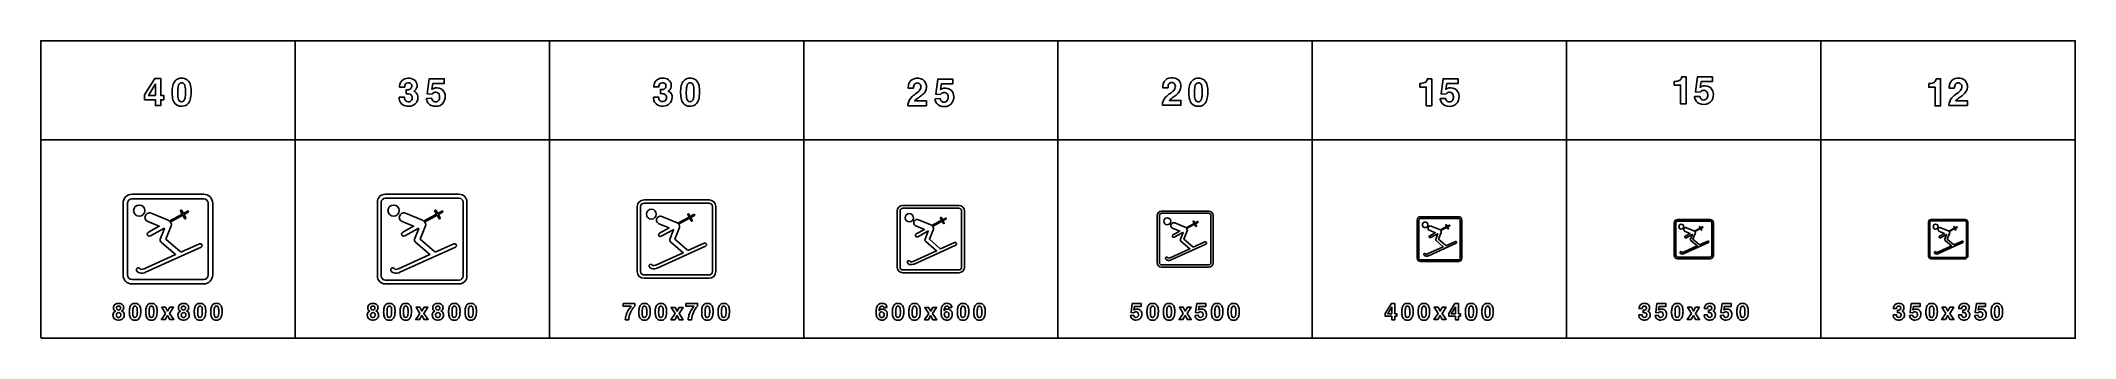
# Model space of a CAD drawing. Extents: x 0 to 18160, y 0 to 2655.
import ezdxf

# ---------------------------------------------------------------- set-up
doc = ezdxf.new("R2010")
doc.units = 0
doc.header["$MEASUREMENT"] = 0

msp = doc.modelspace()

# ---------------------------------------------------------------- linework, layer by layer
for points in [[(0, 1770), (2270, 1770), (2270, 2655), (0, 2655)], [(2270, 1770), (4540, 1770), (4540, 2655), (2270, 2655)], [(4540, 1770), (6810, 1770), (6810, 2655), (4540, 2655)], [(6810, 1770), (9080, 1770), (9080, 2655), (6810, 2655)], [(9080, 1770), (11350, 1770), (11350, 2655), (9080, 2655)], [(11350, 1770), (13620, 1770), (13620, 2655), (11350, 2655)], [(13620, 1770), (15890, 1770), (15890, 2655), (13620, 2655)], [(15890, 1770), (18160, 1770), (18160, 2655), (15890, 2655)], [(927.496, 2171.35), (1017.9, 2317.79), (1070.98, 2317.79), (1070.98, 2166.57), (1097.95, 2166.57), (1097.95, 2128.53), (1070.98, 2128.53), (1070.98, 2076.28), (1023.46, 2076.28), (1023.46, 2128.53), (927.496, 2128.53)], [(1023.46, 2269.13), (963.474, 2166.57), (1023.46, 2166.57)], [(2270, 0), (4540, 0), (4540, 1770), (2270, 1770)], [(4540, 0), (6810, 0), (6810, 1770), (4540, 1770)], [(6810, 0), (9080, 0), (9080, 1770), (6810, 1770)], [(9080, 0), (11350, 0), (11350, 1770), (9080, 1770)], [(11350, 0), (13620, 0), (13620, 1770), (11350, 1770)], [(13620, 0), (15890, 0), (15890, 1770), (13620, 1770)], [(15890, 0), (18160, 0), (18160, 1770), (15890, 1770)], [(1115.2, 221.769), (1080.08, 276.319), (1114.84, 276.319), (1133.11, 242.267), (1151.83, 276.319), (1185.98, 276.319), (1150.44, 222.29), (1186.95, 166.272), (1152.4, 166.272), (1132.54, 202.362), (1112.14, 166.272), (1077.99, 166.272)], [(3385.19, 221.769), (3350.07, 276.319), (3384.84, 276.319), (3403.11, 242.267), (3421.83, 276.319), (3455.97, 276.319), (3420.43, 222.29), (3456.95, 166.271), (3422.4, 166.271), (3402.54, 202.361), (3382.14, 166.271), (3347.99, 166.271)], [(5662.41, 221.387), (5627.29, 275.936), (5662.06, 275.936), (5680.33, 241.884), (5699.05, 275.936), (5733.19, 275.936), (5697.65, 221.908), (5734.17, 165.889), (5699.62, 165.889), (5679.76, 201.979), (5659.35, 165.889), (5625.21, 165.889)], [(7925.79, 221.523), (7890.67, 276.072), (7925.43, 276.072), (7943.7, 242.02), (7962.42, 276.072), (7996.57, 276.072), (7961.03, 222.044), (7997.54, 166.025), (7962.99, 166.025), (7943.13, 202.115), (7922.73, 166.025), (7888.58, 166.025)], [(10198.2, 221.797), (10163.1, 276.346), (10197.9, 276.346), (10216.2, 242.294), (10234.9, 276.346), (10269, 276.346), (10233.5, 222.318), (10270, 166.299), (10235.4, 166.299), (10215.6, 202.389), (10195.2, 166.299), (10161, 166.299)], [(12001, 222.096), (12055.2, 309.963), (12087.1, 309.963), (12087.1, 219.228), (12103.3, 219.228), (12103.3, 196.409), (12087.1, 196.409), (12087.1, 165.058), (12058.6, 165.058), (12058.6, 196.409), (12001, 196.409)], [(12058.6, 280.769), (12022.6, 219.228), (12058.6, 219.228)], [(12472.5, 221.797), (12437.4, 276.346), (12472.2, 276.346), (12490.5, 242.294), (12509.2, 276.346), (12543.3, 276.346), (12507.8, 222.318), (12544.3, 166.299), (12509.7, 166.299), (12489.9, 202.389), (12469.5, 166.299), (12435.3, 166.299)], [(12569, 222.114), (12623.3, 309.981), (12655.1, 309.981), (12655.1, 219.246), (12671.3, 219.246), (12671.3, 196.427), (12655.1, 196.427), (12655.1, 165.076), (12626.6, 165.076), (12626.6, 196.427), (12569, 196.427)], [(12626.6, 280.787), (12590.6, 219.246), (12626.6, 219.246)], [(14734.2, 221.783), (14699.1, 276.332), (14733.9, 276.332), (14752.1, 242.28), (14770.8, 276.333), (14805, 276.333), (14769.4, 222.304), (14806, 166.285), (14771.4, 166.285), (14751.6, 202.375), (14731.2, 166.285), (14697, 166.285)], [(17004.2, 221.783), (16969.1, 276.332), (17003.9, 276.332), (17022.1, 242.28), (17040.8, 276.333), (17075, 276.333), (17039.4, 222.304), (17076, 166.285), (17041.4, 166.285), (17021.6, 202.375), (17001.2, 166.285), (16967, 166.285)]]:
    msp.add_lwpolyline(points, close=True)
for points in [[(1173.29, 2191.65, -0.0563084), (1179.33, 2254.48, -0.130301), (1201.53, 2298.28, -0.174843), (1243.35, 2319.69, -0.147552), (1296.47, 2313.05, -0.192146), (1333.28, 2269.88, -0.0833996), (1342.52, 2212.85, -0.0545507), (1337.51, 2142.08, -0.116773), (1318.43, 2098, -0.221099), (1263.57, 2070.32, -0.162564), (1212.11, 2082.84, -0.174743), (1180.84, 2128.26, -0.0640867), (1173.37, 2186.95)], [(1224.67, 2161.12, 0.0124589), (1225.19, 2154.8, 0.0668192), (1230.8, 2129.4, 0.615362), (1281.7, 2123.79, 0.0726881), (1287.15, 2136.83, 0.0588562), (1291.85, 2174.11, 0.0389037), (1290.23, 2241.09, 0.084671), (1283.64, 2264.43, 0.156013), (1272.18, 2276.6, 0.143208), (1256.47, 2279.56, 0.172584), (1240.71, 2273.36, 0.132565), (1230.76, 2257.8, 0.0498315), (1226.21, 2236.08, 0.0368731)], [(3199.84, 2150.87), (3246.2, 2150.87, 0.0411845), (3248.26, 2135.66, 0.335066), (3278.75, 2110.39, 0.276505), (3310.74, 2124.92, 0.158203), (3316.31, 2145.65, 0.0878221), (3313.34, 2161.57, 0.217575), (3294.82, 2178.43, 0.0882727), (3273.57, 2181.56), (3262.75, 2181.56), (3262.75, 2216.82, 0.0282129), (3282.34, 2217.42, 0.50028), (3309.32, 2262.91, 0.235001), (3290.79, 2277.96, 0.165496), (3265.12, 2275.67, 0.220849), (3250.9, 2259.12, 0.055705), (3248.02, 2240.92), (3203.2, 2240.92, -0.0488003), (3204.97, 2263.51, -0.30773), (3262.59, 2318.01, -0.146685), (3322.07, 2312.08, -0.469869), (3348.61, 2219.31, -0.0891152), (3336.57, 2207.54), (3332.3, 2204.54, -0.0245333), (3343.48, 2198.14, -0.202429), (3365.75, 2161.45, -0.422325), (3303.08, 2072, -0.154301), (3238.98, 2079.19, -0.287878), (3199.96, 2139.89, -0.0143877)], [(3442.43, 2139.57), (3489.39, 2141.35, 0.0452719), (3495.79, 2125.12, 0.0567733), (3500.53, 2118.25, 0.070207), (3504.95, 2114.77, 0.264984), (3540.97, 2112.87, 0.20748), (3558.38, 2135.98, 0.147389), (3557.24, 2174.01, 0.308532), (3527.86, 2195.42, 0.215743), (3498.08, 2185.19, 0.028781), (3492.71, 2178.95), (3450.09, 2180.96), (3467.91, 2315.64), (3601.95, 2315.64), (3601.95, 2273.77), (3501.51, 2273.77), (3492.55, 2221.76, -0.0211252), (3505.46, 2229.3, -0.121371), (3538.8, 2235.15, -0.244671), (3598.59, 2203.2, -0.173069), (3610.16, 2144.07, -0.256779), (3564.98, 2078.08, -0.199585), (3485.44, 2077.01, -0.245625), (3445.16, 2125.91, -0.0170062)], [(5469.08, 2152.29), (5515.45, 2152.29, 0.0411845), (5517.5, 2137.08, 0.335066), (5547.99, 2111.8, 0.276505), (5579.98, 2126.34, 0.158203), (5585.55, 2147.07, 0.0878221), (5582.59, 2162.99, 0.217575), (5564.07, 2179.85, 0.0882727), (5542.82, 2182.97), (5532, 2182.97), (5532, 2218.24, 0.0282129), (5551.59, 2218.83, 0.50028), (5578.56, 2264.33, 0.235001), (5560.04, 2279.38, 0.165496), (5534.37, 2277.09, 0.220849), (5520.15, 2260.54, 0.055705), (5517.27, 2242.33), (5472.44, 2242.33, -0.0488003), (5474.22, 2264.92, -0.30773), (5531.84, 2319.43, -0.146685), (5591.32, 2313.5, -0.469869), (5617.86, 2220.73, -0.0891152), (5605.81, 2208.96), (5601.55, 2205.96, -0.0245333), (5612.72, 2199.56, -0.202429), (5635, 2162.87, -0.422325), (5572.32, 2073.41, -0.154301), (5508.22, 2080.6, -0.287878), (5469.2, 2141.31, -0.0143877)], [(5711.68, 2191.65, -0.0563084), (5717.72, 2254.48, -0.130301), (5739.91, 2298.28, -0.174843), (5781.74, 2319.69, -0.147552), (5834.86, 2313.05, -0.192146), (5871.67, 2269.88, -0.0833996), (5880.91, 2212.85, -0.0545507), (5875.89, 2142.08, -0.116773), (5856.82, 2098, -0.221099), (5801.96, 2070.32, -0.162564), (5750.5, 2082.84, -0.174743), (5719.22, 2128.26, -0.0640867), (5711.76, 2186.95)], [(5763.06, 2161.12, 0.0124589), (5763.57, 2154.8, 0.0668192), (5769.18, 2129.4, 0.615362), (5820.09, 2123.79, 0.0726881), (5825.54, 2136.83, 0.0588562), (5830.24, 2174.11, 0.0389037), (5828.62, 2241.09, 0.084671), (5822.02, 2264.43, 0.156013), (5810.57, 2276.6, 0.143208), (5794.85, 2279.56, 0.172584), (5779.09, 2273.36, 0.132565), (5769.14, 2257.8, 0.0498315), (5764.6, 2236.08, 0.0368731)], [(7741.06, 2074.79, -0.0640343), (7742.32, 2095.72, -0.161687), (7778.14, 2156.27, -0.0283718), (7819.97, 2188.65, 0.0545111), (7840.86, 2206.58, 0.192461), (7855.83, 2246.12, 0.234238), (7842.24, 2272.5, 0.196223), (7816.93, 2277.28, 0.252425), (7795.01, 2260.1, 0.0856617), (7790.86, 2243.08, 0.0202329), (7790.15, 2231.39), (7743.51, 2231.39, -0.0983795), (7749.55, 2272.7, -0.245047), (7795.72, 2315.83, -0.207102), (7872.69, 2307.49, -0.233443), (7905.15, 2255.16, -0.20961), (7886.99, 2190.98, -0.0785124), (7853.06, 2159.51, 0.0107372), (7817.24, 2133.72, 0.0665092), (7801.37, 2117.68), (7905.86, 2117.68), (7905.86, 2074.79)], [(7981.21, 2136.73), (8028.17, 2138.5, 0.0452719), (8034.56, 2122.27, 0.0567733), (8039.3, 2115.4, 0.070207), (8043.73, 2111.92, 0.264984), (8079.74, 2110.03, 0.20748), (8097.16, 2133.13, 0.147389), (8096.02, 2171.17, 0.308532), (8066.63, 2192.57, 0.215743), (8036.85, 2182.34, 0.028781), (8031.48, 2176.1), (7988.87, 2178.12), (8006.68, 2312.79), (8140.72, 2312.79), (8140.72, 2270.93), (8040.29, 2270.93), (8031.33, 2218.92, -0.0211252), (8044.24, 2226.46, -0.121371), (8077.57, 2232.3, -0.244671), (8137.37, 2200.35, -0.173069), (8148.94, 2141.23, -0.256779), (8103.76, 2075.23, -0.199585), (8024.22, 2074.17, -0.245625), (7983.93, 2123.06, -0.0170062)], [(10012.9, 2078.85, -0.0640343), (10014.2, 2099.78, -0.161687), (10050, 2160.33, -0.0283718), (10091.8, 2192.71, 0.0545111), (10112.7, 2210.64, 0.192461), (10127.7, 2250.18, 0.234238), (10114.1, 2276.56, 0.196223), (10088.8, 2281.34, 0.252425), (10066.8, 2264.16, 0.0856617), (10062.7, 2247.14, 0.0202329), (10062, 2235.45), (10015.3, 2235.45, -0.0983795), (10021.4, 2276.76, -0.245047), (10067.6, 2319.89, -0.207102), (10144.5, 2311.55, -0.233443), (10177, 2259.22, -0.20961), (10158.8, 2195.04, -0.0785124), (10124.9, 2163.57, 0.0107372), (10089.1, 2137.78, 0.0665092), (10073.2, 2121.74), (10177.7, 2121.74), (10177.7, 2078.85)], [(10247.9, 2191.49, -0.0563084), (10253.9, 2254.33, -0.130301), (10276.1, 2298.12, -0.174843), (10317.9, 2319.53, -0.147552), (10371, 2312.9, -0.192146), (10407.8, 2269.73, -0.0833996), (10417.1, 2212.7, -0.0545507), (10412.1, 2141.92, -0.116773), (10393, 2097.85, -0.221099), (10338.1, 2070.16, -0.162564), (10286.7, 2082.68, -0.174743), (10255.4, 2128.1, -0.0640867), (10247.9, 2186.79)], [(10299.2, 2160.96, 0.0124589), (10299.8, 2154.64, 0.0668192), (10305.4, 2129.25, 0.615362), (10356.3, 2123.64, 0.0726881), (10361.7, 2136.67, 0.0588562), (10366.4, 2173.95, 0.0389037), (10364.8, 2240.94, 0.084671), (10358.2, 2264.28, 0.156013), (10346.8, 2276.44, 0.143208), (10331, 2279.4, 0.172584), (10315.3, 2273.2, 0.132565), (10305.3, 2257.64, 0.0498315), (10300.8, 2235.92, 0.0368731)], [(12310.9, 2274.45), (12324.1, 2274.45, 0.0261527), (12330.1, 2275.12, 0.0824327), (12354.9, 2282.34, 0.211118), (12374.9, 2306.08, 0.0230957), (12377.6, 2315.99), (12415.7, 2315.99), (12415.7, 2074.01), (12367.1, 2074.01), (12367.1, 2241.03), (12310.9, 2241.03)], [(12491, 2139), (12538, 2140.78, 0.0452719), (12544.4, 2124.55, 0.0567733), (12549.1, 2117.67, 0.070207), (12553.5, 2114.2, 0.264984), (12589.6, 2112.3, 0.20748), (12607, 2135.41, 0.147389), (12605.8, 2173.44, 0.308532), (12576.4, 2194.85, 0.215743), (12546.7, 2184.62, 0.028781), (12541.3, 2178.38), (12498.7, 2180.39), (12516.5, 2315.07), (12650.5, 2315.07), (12650.5, 2273.2), (12550.1, 2273.2), (12541.1, 2221.19, -0.0211252), (12554.1, 2228.73, -0.121371), (12587.4, 2234.58, -0.244671), (12647.2, 2202.63, -0.173069), (12658.8, 2143.5, -0.256779), (12613.6, 2077.51, -0.199585), (12534, 2076.44, -0.245625), (12493.7, 2125.34, -0.0170062)], [(14580.9, 2291.94), (14594, 2291.94, 0.0261527), (14600.1, 2292.61, 0.0824327), (14624.9, 2299.84, 0.211118), (14644.9, 2323.58, 0.0230957), (14647.6, 2333.49), (14685.7, 2333.49), (14685.7, 2091.51), (14637.1, 2091.51), (14637.1, 2258.53), (14580.9, 2258.53)], [(14761, 2156.5), (14808, 2158.28, 0.0452719), (14814.4, 2142.04, 0.0567733), (14819.1, 2135.17, 0.070207), (14823.5, 2131.7, 0.264984), (14859.6, 2129.8, 0.20748), (14877, 2152.9, 0.147389), (14875.8, 2190.94, 0.308532), (14846.4, 2212.34, 0.215743), (14816.7, 2202.11, 0.028781), (14811.3, 2195.87), (14768.7, 2197.89), (14786.5, 2332.56), (14920.5, 2332.56), (14920.5, 2290.7), (14820.1, 2290.7), (14811.1, 2238.69, -0.0211252), (14824, 2246.23, -0.121371), (14857.4, 2252.08, -0.244671), (14917.2, 2220.12, -0.173069), (14928.7, 2161, -0.256779), (14883.6, 2095.01, -0.199585), (14804, 2093.94, -0.245625), (14763.7, 2142.83, -0.0170062)], [(16852.4, 2273.43), (16865.5, 2273.43, 0.0261527), (16871.5, 2274.1, 0.0824327), (16896.4, 2281.32, 0.211118), (16916.4, 2305.06, 0.0230957), (16919, 2314.97), (16957.1, 2314.97), (16957.1, 2072.99), (16908.5, 2072.99), (16908.5, 2240.01), (16852.4, 2240.01)], [(17032.5, 2075.98, -0.0640343), (17033.8, 2096.92, -0.161687), (17069.6, 2157.46, -0.0283718), (17111.4, 2189.85, 0.0545111), (17132.3, 2207.78, 0.192461), (17147.3, 2247.31, 0.234238), (17133.7, 2273.69, 0.196223), (17108.4, 2278.47, 0.252425), (17086.4, 2261.29, 0.0856617), (17082.3, 2244.27, 0.0202329), (17081.6, 2232.58), (17034.9, 2232.58, -0.0983795), (17041, 2273.89, -0.245047), (17087.1, 2317.02, -0.207102), (17164.1, 2308.69, -0.233443), (17196.6, 2256.36, -0.20961), (17178.4, 2192.18, -0.0785124), (17144.5, 2160.7, 0.0107372), (17108.7, 2134.91, 0.0665092), (17092.8, 2118.88), (17197.3, 2118.88), (17197.3, 2075.98)], [(2270, 1770), (0, 1770), (0.01, 10.02, 0.414794), (10.02, 0.01), (2270, 0)], [(815, 485, -0.414213), (735, 565), (735, 1205, -0.414213), (815, 1285), (1455, 1285, -0.414213), (1535, 1205), (1535, 565, -0.414213), (1455, 485)], [(3075, 485, -0.414213), (3005, 555), (3005, 1215, -0.414213), (3075, 1285), (3735, 1285, -0.414213), (3805, 1215), (3805, 555, -0.414213), (3735, 485)], [(815, 525), (1455, 525, 0.414213), (1495, 565), (1495, 1205, 0.414213), (1455, 1245), (815, 1245, 0.414213), (775, 1205), (775, 565, 0.414213)], [(829.287, 1139.21, -1), (929.1, 1139.21, -1)], [(1249.75, 767.454), (1418.03, 843.633), (1430.95, 843.881), (1439.65, 834.921), (1440.71, 822.473), (1431.46, 812.899), (936.276, 588.541, -0.0146165), (932.001, 587.039), (927.356, 585.354), (912.282, 581.744), (896.379, 580.886), (880.631, 583.509), (866.77, 591.107), (855.597, 605.013), (854.569, 618.538), (863.287, 627.52), (875.688, 629.101), (884.888, 621.281), (895.069, 614.81), (909.537, 615.367), (922.856, 619.477), (1203.38, 746.462), (1074.77, 857.194), (1068.48, 864.38), (1065.47, 873.822), (1067.74, 885.113), (1104.94, 979.947), (1102.17, 980.665), (1100.41, 979.433), (978.722, 913.233), (968.163, 910.565), (959.362, 913.645), (953.581, 920.625), (951.069, 929.45), (953.075, 938.481), (960.879, 945.873), (1058.67, 999.242), (956.097, 1041.53), (946.787, 1046.66), (939.756, 1053.02), (934.975, 1060.62), (932.213, 1068.62), (930.955, 1077.04), (932.213, 1085.46), (934.475, 1093.67), (938.501, 1101.26), (943.776, 1107.83), (950.566, 1113.17), (958.106, 1117.07), (966.901, 1118.71), (976.458, 1118.3), (986.768, 1115.43), (1136.36, 1053.64), (1142.15, 1049.94), (1147.22, 1045.92), (1263.06, 1108.58), (1249.19, 1134.46), (1249.19, 1140.28), (1254.99, 1143.45), (1260.25, 1140.09), (1273.94, 1114.46), (1311.76, 1134.93), (1317.39, 1134.93), (1320.56, 1129.12), (1317.64, 1124.11), (1279.74, 1103.61), (1294.78, 1075.45), (1294.78, 1069.84), (1288.97, 1066.67), (1283.96, 1069.6), (1268.88, 1097.74), (1156.27, 1036.82), (1160.76, 1031.47), (1166.54, 1017.92), (1165.28, 1002.12), (1118.27, 883.059), (1243.99, 774.882)], [(3075, 520), (3735, 520, 0.414213), (3770, 555), (3770, 1215, 0.414213), (3735, 1250), (3075, 1250, 0.414213), (3040, 1215), (3040, 555, 0.414213)], [(3099.29, 1139.21, -1), (3199.1, 1139.21, -1)], [(3519.75, 767.454), (3688.03, 843.633), (3700.95, 843.881), (3709.64, 834.921), (3710.71, 822.473), (3701.46, 812.899), (3206.28, 588.541, -0.0146165), (3202, 587.039), (3197.36, 585.354), (3182.28, 581.744), (3166.38, 580.886), (3150.63, 583.509), (3136.77, 591.107), (3125.6, 605.013), (3124.57, 618.538), (3133.29, 627.52), (3145.69, 629.101), (3154.89, 621.281), (3165.07, 614.81), (3179.54, 615.367), (3192.86, 619.477), (3473.38, 746.462), (3344.77, 857.194), (3338.48, 864.38), (3335.47, 873.822), (3337.74, 885.113), (3374.94, 979.947), (3372.17, 980.665), (3370.41, 979.433), (3248.72, 913.233), (3238.16, 910.565), (3229.36, 913.645), (3223.58, 920.625), (3221.07, 929.45), (3223.07, 938.481), (3230.88, 945.873), (3328.67, 999.242), (3226.1, 1041.53), (3216.79, 1046.66), (3209.76, 1053.02), (3204.97, 1060.62), (3202.21, 1068.62), (3200.95, 1077.04), (3202.21, 1085.46), (3204.47, 1093.67), (3208.5, 1101.26), (3213.78, 1107.83), (3220.57, 1113.17), (3228.11, 1117.07), (3236.9, 1118.71), (3246.46, 1118.3), (3256.77, 1115.43), (3406.36, 1053.64), (3412.15, 1049.94), (3417.22, 1045.92), (3533.06, 1108.58), (3519.19, 1134.46), (3519.19, 1140.28), (3524.99, 1143.45), (3530.25, 1140.09), (3543.94, 1114.46), (3581.76, 1134.93), (3587.39, 1134.93), (3590.56, 1129.12), (3587.64, 1124.11), (3549.74, 1103.61), (3564.78, 1075.45), (3564.78, 1069.84), (3558.97, 1066.67), (3553.96, 1069.6), (3538.88, 1097.74), (3426.27, 1036.82), (3430.76, 1031.47), (3436.54, 1017.92), (3435.28, 1002.12), (3388.27, 883.059), (3513.99, 774.882)], [(5385, 535, -0.414213), (5325, 595), (5325, 1175, -0.414213), (5385, 1235), (5965, 1235, -0.414213), (6025, 1175), (6025, 595, -0.414213), (5965, 535)], [(5385, 565), (5965, 565, 0.414213), (5995, 595), (5995, 1175, 0.414213), (5965, 1205), (5385, 1205, 0.414213), (5355, 1175), (5355, 595, 0.414213)], [(5407.5, 1107.43, -1), (5494.84, 1107.43, -1)], [(5775.41, 782.148), (5922.65, 848.804), (5933.96, 849.021), (5941.56, 841.181), (5942.5, 830.288), (5934.4, 821.911), (5501.12, 625.598, -0.0146165), (5497.38, 624.285), (5493.31, 622.81), (5480.12, 619.651), (5466.21, 618.9), (5452.43, 621.196), (5440.3, 627.844), (5430.52, 640.012), (5429.62, 651.845), (5437.25, 659.705), (5448.1, 661.089), (5456.15, 654.246), (5465.06, 648.584), (5477.72, 649.071), (5489.37, 652.668), (5734.83, 763.779), (5622.3, 860.67), (5616.8, 866.958), (5614.16, 875.219), (5616.14, 885.099), (5648.7, 968.079), (5646.28, 968.707), (5644.74, 967.629), (5538.26, 909.704), (5529.02, 907.37), (5521.32, 910.065), (5516.26, 916.172), (5514.06, 923.894), (5515.82, 931.796), (5522.64, 938.264), (5608.21, 984.962), (5518.46, 1021.96), (5510.31, 1026.45), (5504.16, 1032.02), (5499.98, 1038.67), (5497.56, 1045.67), (5496.46, 1053.04), (5497.56, 1060.4), (5499.54, 1067.58), (5503.06, 1074.23), (5507.68, 1079.98), (5513.62, 1084.65), (5520.22, 1088.06), (5527.91, 1089.5), (5536.28, 1089.14), (5545.3, 1086.62), (5676.19, 1032.56), (5681.26, 1029.33), (5685.69, 1025.8), (5787.05, 1080.63), (5774.92, 1103.28), (5774.92, 1108.37), (5779.99, 1111.14), (5784.6, 1108.2), (5796.57, 1085.78), (5829.67, 1103.69), (5834.59, 1103.69), (5837.37, 1098.61), (5834.81, 1094.22), (5801.64, 1076.28), (5814.8, 1051.64), (5814.8, 1046.73), (5809.73, 1043.96), (5805.34, 1046.52), (5792.14, 1071.14), (5693.61, 1017.84), (5697.54, 1013.16), (5702.6, 1001.31), (5701.5, 987.476), (5660.36, 883.302), (5770.36, 788.647)], [(7695, 585, -0.414213), (7645, 635), (7645, 1135, -0.414213), (7695, 1185), (8195, 1185, -0.414213), (8245, 1135), (8245, 635, -0.414213), (8195, 585)], [(7695, 610), (8195, 610, 0.414213), (8220, 635), (8220, 1135, 0.414213), (8195, 1160), (7695, 1160, 0.414213), (7670, 1135), (7670, 635, 0.414213)], [(7715.72, 1075.66, -1), (7790.57, 1075.66, -1)], [(10005, 635, -0.414213), (9965, 675), (9965, 1095, -0.414213), (10005, 1135), (10425, 1135, -0.414213), (10465, 1095), (10465, 675, -0.414213), (10425, 635)], [(10005, 655), (10425, 655, 0.414213), (10445, 675), (10445, 1095, 0.414213), (10425, 1115), (10005, 1115, 0.414213), (9985, 1095), (9985, 675, 0.414213)], [(8031.07, 796.841), (8157.28, 853.975), (8166.96, 854.161), (8173.48, 847.441), (8174.28, 838.104), (8167.35, 830.924), (7795.96, 662.656, -0.0146165), (7792.75, 661.53), (7789.27, 660.266), (7777.96, 657.558), (7766.03, 656.914), (7754.22, 658.882), (7743.83, 664.58), (7735.45, 675.01), (7734.68, 685.153), (7741.22, 691.89), (7750.52, 693.076), (7757.42, 687.211), (7765.05, 682.358), (7775.9, 682.775), (7785.89, 685.858), (7996.28, 781.096), (7899.83, 864.146), (7895.11, 869.535), (7892.85, 876.616), (7894.55, 885.085), (7922.45, 956.21), (7920.38, 956.749), (7919.06, 955.825), (7827.79, 906.175), (7819.87, 904.174), (7813.27, 906.484), (7808.94, 911.719), (7807.05, 918.338), (7808.56, 925.111), (7814.41, 930.655), (7887.76, 970.681), (7810.82, 1002.4), (7803.84, 1006.25), (7798.57, 1011.02), (7794.98, 1016.71), (7792.91, 1022.72), (7791.97, 1029.03), (7792.91, 1035.34), (7794.61, 1041.5), (7797.63, 1047.2), (7801.58, 1052.12), (7806.67, 1056.12), (7812.33, 1059.05), (7818.93, 1060.28), (7826.09, 1059.98), (7833.83, 1057.82), (7946.02, 1011.48), (7950.36, 1008.71), (7954.17, 1005.69), (8041.04, 1052.69), (8030.64, 1072.1), (8030.64, 1076.46), (8035, 1078.84), (8038.94, 1076.31), (8049.21, 1057.1), (8077.57, 1072.44), (8081.79, 1072.44), (8084.17, 1068.09), (8081.98, 1064.33), (8053.55, 1048.96), (8064.83, 1027.84), (8064.83, 1023.63), (8060.48, 1021.25), (8056.72, 1023.45), (8045.41, 1044.55), (7960.95, 998.867), (7964.32, 994.852), (7968.66, 984.692), (7967.71, 972.837), (7932.45, 883.544), (8026.74, 802.412)], [(10023.9, 1043.88, -1), (10086.3, 1043.88, -1)], [(10286.7, 811.534), (10391.9, 859.146), (10400, 859.301), (10405.4, 853.7), (10406.1, 845.92), (10400.3, 839.937), (10090.8, 699.713, -0.0146165), (10088.1, 698.775), (10085.2, 697.721), (10075.8, 695.465), (10065.9, 694.929), (10056, 696.569), (10047.4, 701.317), (10040.4, 710.008), (10039.7, 718.461), (10045.2, 724.075), (10052.9, 725.064), (10058.7, 720.176), (10065, 716.132), (10074.1, 716.479), (10082.4, 719.048), (10257.7, 798.414), (10177.4, 867.622), (10173.4, 872.113), (10171.5, 878.014), (10173, 885.071), (10196.2, 944.342), (10194.5, 944.791), (10193.4, 944.021), (10117.3, 902.646), (10110.7, 900.978), (10105.2, 902.903), (10101.6, 907.266), (10100, 912.781), (10101.3, 918.426), (10106.2, 923.046), (10167.3, 956.401), (10103.2, 982.829), (10097.4, 986.038), (10093, 990.016), (10090, 994.761), (10088.3, 999.765), (10087.5, 1005.03), (10088.3, 1010.29), (10089.7, 1015.42), (10092.2, 1020.16), (10095.5, 1024.27), (10099.7, 1027.6), (10104.4, 1030.04), (10109.9, 1031.07), (10115.9, 1030.81), (10122.4, 1029.02), (10215.9, 990.399), (10219.5, 988.091), (10222.6, 985.574), (10295, 1024.74), (10286.4, 1040.91), (10286.4, 1044.55), (10290, 1046.53), (10293.3, 1044.43), (10301.8, 1028.42), (10325.5, 1041.2), (10329, 1041.2), (10331, 1037.58), (10329.1, 1034.45), (10305.5, 1021.63), (10314.9, 1004.03), (10314.9, 1000.52), (10311.2, 998.544), (10308.1, 1000.37), (10298.7, 1017.96), (10228.3, 979.889), (10231.1, 976.544), (10234.7, 968.077), (10233.9, 958.197), (10204.5, 883.787), (10283.1, 816.176)], [(12315, 685, -0.414213), (12285, 715), (12285, 1055, -0.414213), (12315, 1085), (12655, 1085, -0.414213), (12685, 1055), (12685, 715, -0.414213), (12655, 685)], [(12315, 700), (12655, 700, 0.414213), (12670, 715), (12670, 1055, 0.414213), (12655, 1070), (12315, 1070, 0.414213), (12300, 1055), (12300, 715, 0.414213)], [(12332.1, 1012.1, -1), (12382.1, 1012.1, -1)], [(12542.4, 826.227), (12626.5, 864.317), (12633, 864.441), (12637.3, 859.96), (12637.9, 853.736), (12633.2, 848.949), (12385.6, 736.771, -0.0146165), (12383.5, 736.02), (12381.2, 735.177), (12373.6, 733.372), (12365.7, 732.943), (12357.8, 734.255), (12350.9, 738.054), (12345.3, 745.007), (12344.8, 751.769), (12349.1, 756.26), (12355.3, 757.051), (12359.9, 753.14), (12365, 749.905), (12372.3, 750.183), (12378.9, 752.239), (12519.2, 815.731), (12454.9, 871.097), (12451.7, 874.69), (12450.2, 879.411), (12451.4, 885.057), (12470, 932.474), (12468.6, 932.832), (12467.7, 932.217), (12406.9, 899.117), (12401.6, 897.783), (12397.2, 899.323), (12394.3, 902.813), (12393, 907.225), (12394, 911.741), (12397.9, 915.437), (12446.8, 942.121), (12395.5, 963.264), (12390.9, 965.831), (12387.4, 969.012), (12385, 972.809), (12383.6, 976.812), (12383, 981.021), (12383.6, 985.228), (12384.7, 989.334), (12386.8, 993.131), (12389.4, 996.416), (12392.8, 999.083), (12396.6, 1001.03), (12401, 1001.86), (12405.7, 1001.65), (12410.9, 1000.21), (12485.7, 969.319), (12488.6, 967.473), (12491.1, 965.459), (12549, 996.79), (12542.1, 1009.73), (12542.1, 1012.64), (12545, 1014.22), (12547.6, 1012.54), (12554.5, 999.732), (12573.4, 1009.96), (12576.2, 1009.96), (12577.8, 1007.06), (12576.3, 1004.56), (12557.4, 994.306), (12564.9, 980.225), (12564.9, 977.418), (12562, 975.835), (12559.5, 977.298), (12551.9, 991.368), (12495.6, 960.911), (12497.9, 958.235), (12500.8, 951.461), (12500.1, 943.558), (12476.6, 884.03), (12539.5, 829.941)], [(14610, 710, -0.414213), (14580, 740), (14580, 1030, -0.414213), (14610, 1060), (14900, 1060, -0.414213), (14930, 1030), (14930, 740, -0.414213), (14900, 710)], [(14610, 725), (14900, 725, 0.414213), (14915, 740), (14915, 1030, 0.414213), (14900, 1045), (14610, 1045, 0.414213), (14595, 1030), (14595, 740, 0.414213)], [(14621.3, 996.216, -1), (14664.9, 996.216, -1)], [(14805.2, 833.574), (14878.8, 866.902), (14884.5, 867.011), (14888.3, 863.09), (14888.7, 857.644), (14884.7, 853.456), (14668.1, 755.299, -0.0146165), (14666.2, 754.642), (14664.2, 753.905), (14657.6, 752.326), (14650.6, 751.95), (14643.7, 753.098), (14637.6, 756.422), (14632.8, 762.506), (14632.3, 768.423), (14636.1, 772.353), (14641.5, 773.044), (14645.6, 769.623), (14650, 766.792), (14656.4, 767.036), (14662.2, 768.834), (14784.9, 824.39), (14728.6, 872.835), (14725.9, 875.979), (14724.6, 880.11), (14725.6, 885.05), (14741.8, 926.539), (14740.6, 926.853), (14739.9, 926.314), (14686.6, 897.352), (14682, 896.185), (14678.2, 897.532), (14675.6, 900.586), (14674.5, 904.447), (14675.4, 908.398), (14678.8, 911.632), (14721.6, 934.981), (14676.7, 953.481), (14672.7, 955.727), (14669.6, 958.511), (14667.5, 961.833), (14666.3, 965.335), (14665.7, 969.018), (14666.3, 972.7), (14667.3, 976.292), (14669, 979.614), (14671.3, 982.489), (14674.3, 984.823), (14677.6, 986.53), (14681.5, 987.248), (14685.6, 987.069), (14690.1, 985.812), (14755.6, 958.779), (14758.1, 957.163), (14760.3, 955.402), (14811, 982.816), (14805, 994.139), (14805, 996.686), (14807.5, 998.071), (14809.8, 996.6), (14815.8, 985.39), (14832.3, 994.343), (14834.8, 994.343), (14836.2, 991.803), (14834.9, 989.612), (14818.3, 980.642), (14824.9, 968.322), (14824.9, 965.866), (14822.4, 964.481), (14820.2, 965.761), (14813.6, 978.072), (14764.3, 951.422), (14766.3, 949.081), (14768.8, 943.154), (14768.2, 936.238), (14747.7, 884.151), (14802.7, 836.823)], [(16874, 710, -0.414213), (16850, 734), (16850, 1036, -0.414213), (16874, 1060), (17176, 1060, -0.414213), (17200, 1036), (17200, 734, -0.414213), (17176, 710)], [(16874, 722), (17176, 722, 0.414213), (17188, 734), (17188, 1036, 0.414213), (17176, 1048), (16874, 1048, 0.414213), (16862, 1036), (16862, 734, 0.414213)], [(16891.3, 996.216, -1), (16934.9, 996.216, -1)], [(17075.2, 833.574), (17148.8, 866.902), (17154.5, 867.011), (17158.3, 863.09), (17158.7, 857.644), (17154.7, 853.456), (16938.1, 755.299, -0.0146165), (16936.2, 754.642), (16934.2, 753.905), (16927.6, 752.326), (16920.6, 751.95), (16913.7, 753.098), (16907.6, 756.422), (16902.8, 762.506), (16902.3, 768.423), (16906.1, 772.353), (16911.5, 773.044), (16915.6, 769.623), (16920, 766.792), (16926.4, 767.036), (16932.2, 768.834), (17054.9, 824.39), (16998.6, 872.835), (16995.9, 875.979), (16994.6, 880.11), (16995.6, 885.05), (17011.8, 926.539), (17010.6, 926.853), (17009.9, 926.314), (16956.6, 897.352), (16952, 896.185), (16948.2, 897.532), (16945.6, 900.586), (16944.5, 904.447), (16945.4, 908.398), (16948.8, 911.632), (16991.6, 934.981), (16946.7, 953.481), (16942.7, 955.727), (16939.6, 958.511), (16937.5, 961.833), (16936.3, 965.335), (16935.7, 969.018), (16936.3, 972.7), (16937.3, 976.292), (16939, 979.614), (16941.3, 982.489), (16944.3, 984.823), (16947.6, 986.53), (16951.5, 987.248), (16955.6, 987.069), (16960.1, 985.812), (17025.6, 958.779), (17028.1, 957.163), (17030.3, 955.402), (17081, 982.816), (17075, 994.139), (17075, 996.686), (17077.5, 998.071), (17079.8, 996.6), (17085.8, 985.39), (17102.3, 994.343), (17104.8, 994.343), (17106.2, 991.803), (17104.9, 989.612), (17088.3, 980.642), (17094.9, 968.322), (17094.9, 965.866), (17092.4, 964.481), (17090.2, 965.761), (17083.6, 978.072), (17034.3, 951.422), (17036.3, 949.081), (17038.8, 943.154), (17038.2, 936.238), (17017.7, 884.151), (17072.7, 836.823)], [(667.968, 242.323, -0.0382282), (664.485, 243.627, -0.270406), (649.106, 267.703, -0.377372), (679.437, 309.622, -0.15371), (717.921, 307.513, -0.416366), (738.324, 258.058, -0.173733), (723.774, 243.674), (722.328, 242.987, -0.0479914), (731.997, 238.034, -0.173856), (743.608, 221.873, -0.440125), (712.542, 164.243, -0.184), (667.115, 168.106, -0.410286), (649.627, 226.897, -0.151435), (664.035, 240.357)], [(674.84, 207.087, 0.0490068), (675.765, 200.381, 0.121824), (679.864, 191.992, 0.229649), (696.878, 185.641, 0.256774), (712.873, 195.57, 0.178638), (714.674, 215.12, 0.196143), (706.475, 226.186, 0.197496), (689.082, 228.271, 0.222887), (677.163, 219.006, 0.124888)], [(677.305, 267.821, 0.0587981), (678.182, 263.887, 0.18403), (685.267, 254.717, 0.217144), (702.684, 253.485, 0.192437), (710.883, 260.57, 0.157808), (712.542, 273.982, 0.166677), (707.968, 282.821, 0.173614), (695.954, 287.323, 0.2359), (681.001, 280.902, 0.184791)], [(791.138, 234.258, -0.0563084), (794.763, 271.959, -0.130301), (808.081, 298.238, -0.174843), (833.176, 311.082, -0.147552), (865.048, 307.101, -0.192146), (887.133, 281.201, -0.0833996), (892.678, 246.983, -0.0545507), (889.668, 204.518, -0.116773), (878.223, 178.073, -0.221099), (845.308, 161.461, -0.162564), (814.432, 168.973, -0.174743), (795.664, 196.224, -0.0640867), (791.185, 231.438)], [(821.967, 215.94, 0.0124589), (822.275, 212.149, 0.0668192), (825.64, 196.912, 0.615362), (856.185, 193.547, 0.0726881), (859.455, 201.367, 0.0588562), (862.275, 223.736, 0.0389037), (861.304, 263.926, 0.084671), (857.346, 277.93, 0.156013), (850.474, 285.229, 0.143208), (841.043, 287.006, 0.172584), (831.588, 283.286, 0.132565), (825.616, 273.949, 0.0498315), (822.891, 260.916, 0.0368731)], [(937.884, 234.249, -0.0563084), (941.51, 271.95, -0.130301), (954.827, 298.23, -0.174843), (979.922, 311.073, -0.147552), (1011.79, 307.092, -0.192146), (1033.88, 281.192, -0.0833996), (1039.42, 246.974, -0.0545507), (1036.41, 204.509, -0.116773), (1024.97, 178.064, -0.221099), (992.055, 161.452, -0.162564), (961.178, 168.964, -0.174743), (942.41, 196.215, -0.0640867), (937.931, 231.429)], [(968.713, 215.931, 0.0124589), (969.021, 212.14, 0.0668192), (972.386, 196.903, 0.615362), (1002.93, 193.538, 0.0726881), (1006.2, 201.358, 0.0588562), (1009.02, 223.727, 0.0389037), (1008.05, 263.917, 0.084671), (1004.09, 277.922, 0.156013), (997.22, 285.22, 0.143208), (987.789, 286.997, 0.172584), (978.334, 283.277, 0.132565), (972.363, 273.94, 0.0498315), (969.637, 260.907, 0.0368731)], [(1248.01, 242.296, -0.0382282), (1244.53, 243.599, -0.270406), (1229.15, 267.675, -0.377372), (1259.48, 309.594, -0.15371), (1297.96, 307.485, -0.416366), (1318.36, 258.03, -0.173733), (1303.82, 243.646), (1302.37, 242.959, -0.0479914), (1312.04, 238.007, -0.173856), (1323.65, 221.846, -0.440125), (1292.58, 164.215, -0.184), (1247.16, 168.078, -0.410286), (1229.67, 226.869, -0.151435), (1244.08, 240.329)], [(1254.88, 207.059, 0.0490068), (1255.81, 200.353, 0.121824), (1259.91, 191.964, 0.229649), (1276.92, 185.613, 0.256774), (1292.91, 195.542, 0.178638), (1294.72, 215.092, 0.196143), (1286.52, 226.158, 0.197496), (1269.12, 228.244, 0.222887), (1257.2, 218.978, 0.124888)], [(1257.35, 267.793, 0.0587981), (1258.22, 263.86, 0.18403), (1265.31, 254.689, 0.217144), (1282.73, 253.457, 0.192437), (1290.92, 260.542, 0.157808), (1292.58, 273.955, 0.166677), (1288.01, 282.793, 0.173614), (1276, 287.296, 0.2359), (1261.04, 280.874, 0.184791)], [(1371.18, 234.284, -0.0563084), (1374.8, 271.986, -0.130301), (1388.12, 298.265, -0.174843), (1413.22, 311.109, -0.147552), (1445.09, 307.128, -0.192146), (1467.17, 281.228, -0.0833996), (1472.72, 247.01, -0.0545507), (1469.71, 204.545, -0.116773), (1458.26, 178.1, -0.221099), (1425.35, 161.488, -0.162564), (1394.47, 169, -0.174743), (1375.71, 196.251, -0.0640867), (1371.23, 231.465)], [(1402.01, 215.967, 0.0124589), (1402.32, 212.175, 0.0668192), (1405.68, 196.939, 0.615362), (1436.23, 193.574, 0.0726881), (1439.5, 201.394, 0.0588562), (1442.32, 223.763, 0.0389037), (1441.34, 263.953, 0.084671), (1437.39, 277.957, 0.156013), (1430.52, 285.256, 0.143208), (1421.08, 287.033, 0.172584), (1411.63, 283.313, 0.132565), (1405.66, 273.976, 0.0498315), (1402.93, 260.943, 0.0368731)], [(1517.93, 234.312, -0.0563084), (1521.55, 272.013, -0.130301), (1534.87, 298.293, -0.174843), (1559.96, 311.136, -0.147552), (1591.84, 307.155, -0.192146), (1613.92, 281.255, -0.0833996), (1619.47, 247.037, -0.0545507), (1616.46, 204.573, -0.116773), (1605.01, 178.127, -0.221099), (1572.1, 161.516, -0.162564), (1541.22, 169.028, -0.174743), (1522.45, 196.279, -0.0640867), (1517.97, 231.492)], [(1548.75, 215.994, 0.0124589), (1549.06, 212.203, 0.0668192), (1552.43, 196.966, 0.615362), (1582.97, 193.601, 0.0726881), (1586.24, 201.421, 0.0588562), (1589.06, 223.791, 0.0389037), (1588.09, 263.98, 0.084671), (1584.13, 277.985, 0.156013), (1577.26, 285.283, 0.143208), (1567.83, 287.061, 0.172584), (1558.38, 283.34, 0.132565), (1552.4, 274.004, 0.0498315), (1549.68, 260.971, 0.0368731)], [(2937.96, 242.323, -0.0382282), (2934.48, 243.627, -0.270406), (2919.1, 267.702, -0.377372), (2949.43, 309.622, -0.15371), (2987.91, 307.513, -0.416366), (3008.32, 258.058, -0.173733), (2993.77, 243.674), (2992.32, 242.987, -0.0479914), (3001.99, 238.034, -0.173856), (3013.6, 221.873, -0.440125), (2982.54, 164.243, -0.184), (2937.11, 168.105, -0.410286), (2919.62, 226.897, -0.151435), (2934.03, 240.357)], [(2944.83, 207.086, 0.0490068), (2945.76, 200.38, 0.121824), (2949.86, 191.992, 0.229649), (2966.87, 185.641, 0.256774), (2982.87, 195.57, 0.178638), (2984.67, 215.12, 0.196143), (2976.47, 226.186, 0.197496), (2959.08, 228.271, 0.222887), (2947.16, 219.006, 0.124888)], [(2947.3, 267.821, 0.0587981), (2948.18, 263.887, 0.18403), (2955.26, 254.717, 0.217144), (2972.68, 253.485, 0.192437), (2980.88, 260.57, 0.157808), (2982.54, 273.982, 0.166677), (2977.96, 282.821, 0.173614), (2965.95, 287.323, 0.2359), (2951, 280.902, 0.184791)], [(3061.13, 234.257, -0.0563084), (3064.76, 271.959, -0.130301), (3078.07, 298.238, -0.174843), (3103.17, 311.082, -0.147552), (3135.04, 307.101, -0.192146), (3157.13, 281.2, -0.0833996), (3162.67, 246.982, -0.0545507), (3159.66, 204.518, -0.116773), (3148.22, 178.073, -0.221099), (3115.3, 161.461, -0.162564), (3084.43, 168.973, -0.174743), (3065.66, 196.224, -0.0640867), (3061.18, 231.437)], [(3091.96, 215.94, 0.0124589), (3092.27, 212.148, 0.0668192), (3095.63, 196.911, 0.615362), (3126.18, 193.546, 0.0726881), (3129.45, 201.366, 0.0588562), (3132.27, 223.736, 0.0389037), (3131.3, 263.926, 0.084671), (3127.34, 277.93, 0.156013), (3120.47, 285.229, 0.143208), (3111.04, 287.006, 0.172584), (3101.58, 283.286, 0.132565), (3095.61, 273.949, 0.0498315), (3092.89, 260.916, 0.0368731)], [(3207.88, 234.248, -0.0563084), (3211.5, 271.95, -0.130301), (3224.82, 298.229, -0.174843), (3249.92, 311.073, -0.147552), (3281.79, 307.092, -0.192146), (3303.87, 281.192, -0.0833996), (3309.42, 246.974, -0.0545507), (3306.41, 204.509, -0.116773), (3294.96, 178.064, -0.221099), (3262.05, 161.452, -0.162564), (3231.17, 168.964, -0.174743), (3212.4, 196.215, -0.0640867), (3207.93, 231.428)], [(3238.71, 215.931, 0.0124589), (3239.02, 212.139, 0.0668192), (3242.38, 196.902, 0.615362), (3272.93, 193.537, 0.0726881), (3276.2, 201.357, 0.0588562), (3279.02, 223.727, 0.0389037), (3278.04, 263.917, 0.084671), (3274.09, 277.921, 0.156013), (3267.21, 285.22, 0.143208), (3257.78, 286.997, 0.172584), (3248.33, 283.277, 0.132565), (3242.36, 273.94, 0.0498315), (3239.63, 260.907, 0.0368731)], [(3518, 242.296, -0.0382282), (3514.52, 243.599, -0.270406), (3499.14, 267.675, -0.377372), (3529.47, 309.594, -0.15371), (3567.96, 307.485, -0.416366), (3588.36, 258.03, -0.173733), (3573.81, 243.646), (3572.36, 242.959, -0.0479914), (3582.03, 238.007, -0.173856), (3593.64, 221.845, -0.440125), (3562.58, 164.215, -0.184), (3517.15, 168.078, -0.410286), (3499.66, 226.869, -0.151435), (3514.07, 240.329)], [(3524.88, 207.059, 0.0490068), (3525.8, 200.352, 0.121824), (3529.9, 191.964, 0.229649), (3546.91, 185.613, 0.256774), (3562.91, 195.542, 0.178638), (3564.71, 215.092, 0.196143), (3556.51, 226.158, 0.197496), (3539.12, 228.244, 0.222887), (3527.2, 218.978, 0.124888)], [(3527.34, 267.793, 0.0587981), (3528.22, 263.86, 0.18403), (3535.3, 254.689, 0.217144), (3552.72, 253.457, 0.192437), (3560.92, 260.542, 0.157808), (3562.58, 273.954, 0.166677), (3558, 282.793, 0.173614), (3545.99, 287.296, 0.2359), (3531.04, 280.874, 0.184791)], [(3641.17, 234.284, -0.0563084), (3644.8, 271.986, -0.130301), (3658.12, 298.265, -0.174843), (3683.21, 311.109, -0.147552), (3715.08, 307.128, -0.192146), (3737.17, 281.227, -0.0833996), (3742.71, 247.009, -0.0545507), (3739.7, 204.545, -0.116773), (3728.26, 178.099, -0.221099), (3695.34, 161.488, -0.162564), (3664.47, 169, -0.174743), (3645.7, 196.251, -0.0640867), (3641.22, 231.464)], [(3672, 215.967, 0.0124589), (3672.31, 212.175, 0.0668192), (3675.68, 196.938, 0.615362), (3706.22, 193.573, 0.0726881), (3709.49, 201.393, 0.0588562), (3712.31, 223.763, 0.0389037), (3711.34, 263.953, 0.084671), (3707.38, 277.957, 0.156013), (3700.51, 285.256, 0.143208), (3691.08, 287.033, 0.172584), (3681.62, 283.313, 0.132565), (3675.65, 273.976, 0.0498315), (3672.93, 260.943, 0.0368731)], [(3787.92, 234.312, -0.0563084), (3791.54, 272.013, -0.130301), (3804.86, 298.293, -0.174843), (3829.96, 311.136, -0.147552), (3861.83, 307.155, -0.192146), (3883.91, 281.255, -0.0833996), (3889.46, 247.037, -0.0545507), (3886.45, 204.572, -0.116773), (3875, 178.127, -0.221099), (3842.09, 161.515, -0.162564), (3811.21, 169.027, -0.174743), (3792.45, 196.278, -0.0640867), (3787.97, 231.492)], [(3818.75, 215.994, 0.0124589), (3819.06, 212.203, 0.0668192), (3822.42, 196.966, 0.615362), (3852.97, 193.601, 0.0726881), (3856.24, 201.421, 0.0588562), (3859.06, 223.79, 0.0389037), (3858.09, 263.98, 0.084671), (3854.13, 277.985, 0.156013), (3847.26, 285.283, 0.143208), (3837.82, 287.06, 0.172584), (3828.37, 283.34, 0.132565), (3822.4, 274.004, 0.0498315), (3819.67, 260.97, 0.0368731)], [(5197.97, 311.538), (5301.72, 311.538), (5301.72, 287.747, 0.17337), (5248.52, 165.709), (5218.19, 165.709, -0.0554097), (5224.99, 205.33, -0.10295), (5266.79, 281.111), (5270.2, 285.353), (5197.97, 285.353)], [(5338.35, 233.875, -0.0563084), (5341.98, 271.576, -0.130301), (5355.29, 297.856, -0.174843), (5380.39, 310.699, -0.147552), (5412.26, 306.718, -0.192146), (5434.35, 280.818, -0.0833996), (5439.89, 246.6, -0.0545507), (5436.88, 204.136, -0.116773), (5425.44, 177.69, -0.221099), (5392.52, 161.079, -0.162564), (5361.65, 168.591, -0.174743), (5342.88, 195.842, -0.0640867), (5338.4, 231.055)], [(5369.18, 215.557, 0.0124589), (5369.49, 211.766, 0.0668192), (5372.85, 196.529, 0.615362), (5403.4, 193.164, 0.0726881), (5406.67, 200.984, 0.0588562), (5409.49, 223.354, 0.0389037), (5408.52, 263.543, 0.084671), (5404.56, 277.548, 0.156013), (5397.69, 284.846, 0.143208), (5388.26, 286.624, 0.172584), (5378.8, 282.903, 0.132565), (5372.83, 273.567, 0.0498315), (5370.1, 260.534, 0.0368731)], [(5485.1, 233.866, -0.0563084), (5488.72, 271.567, -0.130301), (5502.04, 297.847, -0.174843), (5527.14, 310.69, -0.147552), (5559.01, 306.709, -0.192146), (5581.09, 280.809, -0.0833996), (5586.64, 246.591, -0.0545507), (5583.63, 204.127, -0.116773), (5572.18, 177.681, -0.221099), (5539.27, 161.07, -0.162564), (5508.39, 168.582, -0.174743), (5489.62, 195.833, -0.0640867), (5485.14, 231.046)], [(5515.93, 215.548, 0.0124589), (5516.23, 211.757, 0.0668192), (5519.6, 196.52, 0.615362), (5550.14, 193.155, 0.0726881), (5553.41, 200.975, 0.0588562), (5556.23, 223.345, 0.0389037), (5555.26, 263.534, 0.084671), (5551.31, 277.539, 0.156013), (5544.43, 284.837, 0.143208), (5535, 286.615, 0.172584), (5525.55, 282.894, 0.132565), (5519.58, 273.558, 0.0498315), (5516.85, 260.525, 0.0368731)], [(5759.16, 311.51), (5862.9, 311.51), (5862.9, 287.719, 0.17337), (5809.7, 165.681), (5779.37, 165.681, -0.0554097), (5786.17, 205.302, -0.10295), (5827.97, 281.084), (5831.39, 285.325), (5759.16, 285.325)], [(5899.54, 233.902, -0.0563084), (5903.16, 271.603, -0.130301), (5916.48, 297.883, -0.174843), (5941.57, 310.726, -0.147552), (5973.45, 306.745, -0.192146), (5995.53, 280.845, -0.0833996), (6001.08, 246.627, -0.0545507), (5998.07, 204.162, -0.116773), (5986.62, 177.717, -0.221099), (5953.71, 161.106, -0.162564), (5922.83, 168.618, -0.174743), (5904.06, 195.869, -0.0640867), (5899.58, 231.082)], [(5930.36, 215.584, 0.0124589), (5930.67, 211.793, 0.0668192), (5934.04, 196.556, 0.615362), (5964.58, 193.191, 0.0726881), (5967.85, 201.011, 0.0588562), (5970.67, 223.381, 0.0389037), (5969.7, 263.57, 0.084671), (5965.74, 277.575, 0.156013), (5958.87, 284.873, 0.143208), (5949.44, 286.651, 0.172584), (5939.99, 282.93, 0.132565), (5934.01, 273.594, 0.0498315), (5931.29, 260.561, 0.0368731)], [(6046.28, 233.929, -0.0563084), (6049.91, 271.631, -0.130301), (6063.22, 297.91, -0.174843), (6088.32, 310.754, -0.147552), (6120.19, 306.773, -0.192146), (6142.28, 280.872, -0.0833996), (6147.82, 246.654, -0.0545507), (6144.81, 204.19, -0.116773), (6133.37, 177.744, -0.221099), (6100.45, 161.133, -0.162564), (6069.58, 168.645, -0.174743), (6050.81, 195.896, -0.0640867), (6046.33, 231.109)], [(6077.11, 215.612, 0.0124589), (6077.42, 211.82, 0.0668192), (6080.78, 196.583, 0.615362), (6111.33, 193.218, 0.0726881), (6114.6, 201.038, 0.0588562), (6117.42, 223.408, 0.0389037), (6116.45, 263.597, 0.084671), (6112.49, 277.602, 0.156013), (6105.62, 284.901, 0.143208), (6096.19, 286.678, 0.172584), (6086.73, 282.958, 0.132565), (6080.76, 273.621, 0.0498315), (6078.04, 260.588, 0.0368731)], [(7553.86, 273.901), (7525.61, 273.901, 0.0333099), (7523.62, 279.233, 0.308433), (7507.89, 287.93, 0.256298), (7491.16, 277.717, 0.0718547), (7486.8, 266.674, 0.0422837), (7483.79, 247.859, -0.0343264), (7495.07, 255.821, -0.198215), (7524.83, 258.546, -0.294049), (7555.09, 226.603, -0.195966), (7547.53, 181.769, -0.251599), (7509.24, 161.911, -0.162734), (7477.67, 171.224, -0.142524), (7461.25, 194.636, -0.0867955), (7455.85, 229.162, -0.0561633), (7459.19, 267.835, -0.143087), (7476.02, 299.778, -0.165016), (7500.4, 311.366, -0.137094), (7531.63, 307.598, -0.238813), (7552.18, 282.1, -0.0169871)], [(7485.38, 212.1, 0.0641861), (7486.63, 201.84, 0.139351), (7492.27, 191.745, 0.240104), (7510.16, 186.129, 0.267924), (7524.24, 196.247, 0.140614), (7527.13, 216.603, 0.112774), (7523.2, 227.693, 0.271024), (7505.59, 236.271, 0.294594), (7487.58, 224.423, 0.0908659)], [(7601.73, 234.02, -0.0563084), (7605.35, 271.721, -0.130301), (7618.67, 298.001, -0.174843), (7643.77, 310.845, -0.147552), (7675.64, 306.864, -0.192146), (7697.72, 280.963, -0.0833996), (7703.27, 246.745, -0.0545507), (7700.26, 204.281, -0.116773), (7688.81, 177.835, -0.221099), (7655.9, 161.224, -0.162564), (7625.02, 168.736, -0.174743), (7606.25, 195.987, -0.0640867), (7601.78, 231.2)], [(7632.56, 215.702, 0.0124589), (7632.86, 211.911, 0.0668192), (7636.23, 196.674, 0.615362), (7666.78, 193.309, 0.0726881), (7670.05, 201.129, 0.0588562), (7672.86, 223.499, 0.0389037), (7671.89, 263.688, 0.084671), (7667.94, 277.693, 0.156013), (7661.06, 284.992, 0.143208), (7651.63, 286.769, 0.172584), (7642.18, 283.049, 0.132565), (7636.21, 273.712, 0.0498315), (7633.48, 260.679, 0.0368731)], [(7748.47, 234.02, -0.0563084), (7752.1, 271.721, -0.130301), (7765.42, 298.001, -0.174843), (7790.51, 310.845, -0.147552), (7822.38, 306.864, -0.192146), (7844.47, 280.963, -0.0833996), (7850.01, 246.745, -0.0545507), (7847, 204.281, -0.116773), (7835.56, 177.835, -0.221099), (7802.64, 161.224, -0.162564), (7771.77, 168.736, -0.174743), (7753, 195.987, -0.0640867), (7748.52, 231.2)], [(7779.3, 215.702, 0.0124589), (7779.61, 211.911, 0.0668192), (7782.98, 196.674, 0.615362), (7813.52, 193.309, 0.0726881), (7816.79, 201.129, 0.0588562), (7819.61, 223.499, 0.0389037), (7818.64, 263.688, 0.084671), (7814.68, 277.693, 0.156013), (7807.81, 284.992, 0.143208), (7798.38, 286.769, 0.172584), (7788.92, 283.049, 0.132565), (7782.95, 273.712, 0.0498315), (7780.23, 260.679, 0.0368731)], [(8133.77, 273.892), (8105.52, 273.892, 0.0333099), (8103.53, 279.224, 0.308433), (8087.8, 287.92, 0.256298), (8071.07, 277.707, 0.0718547), (8066.71, 266.664, 0.0422837), (8063.7, 247.849, -0.0343264), (8074.98, 255.811, -0.198215), (8104.74, 258.536, -0.294049), (8135, 226.593, -0.195966), (8127.44, 181.759, -0.251599), (8089.15, 161.902, -0.162734), (8057.58, 171.214, -0.142524), (8041.16, 194.627, -0.0867955), (8035.76, 229.153, -0.0561633), (8039.1, 267.826, -0.143087), (8055.93, 299.769, -0.165016), (8080.31, 311.356, -0.137094), (8111.54, 307.589, -0.238813), (8132.09, 282.091, -0.0169871)], [(8065.29, 212.091, 0.0641861), (8066.54, 201.83, 0.139351), (8072.18, 191.736, 0.240104), (8090.07, 186.119, 0.267924), (8104.15, 196.238, 0.140614), (8107.04, 216.593, 0.112774), (8103.11, 227.683, 0.271024), (8085.5, 236.262, 0.294594), (8067.49, 224.413, 0.0908659)], [(8181.64, 234.038, -0.0563084), (8185.26, 271.739, -0.130301), (8198.58, 298.019, -0.174843), (8223.68, 310.862, -0.147552), (8255.55, 306.881, -0.192146), (8277.63, 280.981, -0.0833996), (8283.18, 246.763, -0.0545507), (8280.17, 204.298, -0.116773), (8268.72, 177.853, -0.221099), (8235.81, 161.242, -0.162564), (8204.93, 168.754, -0.174743), (8186.16, 196.005, -0.0640867), (8181.69, 231.218)], [(8212.47, 215.72, 0.0124589), (8212.78, 211.929, 0.0668192), (8216.14, 196.692, 0.615362), (8246.69, 193.327, 0.0726881), (8249.96, 201.147, 0.0588562), (8252.78, 223.517, 0.0389037), (8251.8, 263.706, 0.084671), (8247.85, 277.711, 0.156013), (8240.97, 285.009, 0.143208), (8231.54, 286.787, 0.172584), (8222.09, 283.066, 0.132565), (8216.12, 273.73, 0.0498315), (8213.39, 260.697, 0.0368731)], [(8328.38, 234.065, -0.0563084), (8332.01, 271.767, -0.130301), (8345.33, 298.046, -0.174843), (8370.42, 310.89, -0.147552), (8402.29, 306.909, -0.192146), (8424.38, 281.008, -0.0833996), (8429.92, 246.79, -0.0545507), (8426.92, 204.326, -0.116773), (8415.47, 177.88, -0.221099), (8382.55, 161.269, -0.162564), (8351.68, 168.781, -0.174743), (8332.91, 196.032, -0.0640867), (8328.43, 231.245)], [(8359.21, 215.748, 0.0124589), (8359.52, 211.956, 0.0668192), (8362.89, 196.719, 0.615362), (8393.43, 193.354, 0.0726881), (8396.7, 201.174, 0.0588562), (8399.52, 223.544, 0.0389037), (8398.55, 263.733, 0.084671), (8394.59, 277.738, 0.156013), (8387.72, 285.037, 0.143208), (8378.29, 286.814, 0.172584), (8368.84, 283.094, 0.132565), (8362.86, 273.757, 0.0498315), (8360.14, 260.724, 0.0368731)], [(9727.75, 203.882), (9755.92, 204.948, 0.0452719), (9759.76, 195.209, 0.0567733), (9762.6, 191.086, 0.070207), (9765.26, 189, 0.264984), (9786.87, 187.863, 0.20748), (9797.32, 201.726, 0.147389), (9796.63, 224.545, 0.308532), (9779, 237.389, 0.215743), (9761.13, 231.252, 0.028781), (9757.91, 227.507), (9732.34, 228.716), (9743.03, 309.522), (9823.46, 309.522), (9823.46, 284.403), (9763.2, 284.403), (9757.82, 253.195, -0.0211252), (9765.57, 257.721, -0.121371), (9785.57, 261.228, -0.244671), (9821.44, 242.057, -0.173069), (9828.39, 206.583, -0.256779), (9801.28, 166.986, -0.199585), (9753.55, 166.346, -0.245625), (9729.38, 195.683, -0.0170062)], [(9874.18, 234.284, -0.0563084), (9877.8, 271.986, -0.130301), (9891.12, 298.265, -0.174843), (9916.22, 311.109, -0.147552), (9948.09, 307.128, -0.192146), (9970.17, 281.228, -0.0833996), (9975.72, 247.01, -0.0545507), (9972.71, 204.545, -0.116773), (9961.26, 178.1, -0.221099), (9928.35, 161.488, -0.162564), (9897.47, 169, -0.174743), (9878.71, 196.251, -0.0640867), (9874.23, 231.464)], [(9905.01, 215.967, 0.0124589), (9905.32, 212.175, 0.0668192), (9908.68, 196.938, 0.615362), (9939.23, 193.574, 0.0726881), (9942.5, 201.393, 0.0588562), (9945.32, 223.763, 0.0389037), (9944.34, 263.953, 0.084671), (9940.39, 277.957, 0.156013), (9933.52, 285.256, 0.143208), (9924.08, 287.033, 0.172584), (9914.63, 283.313, 0.132565), (9908.66, 273.976, 0.0498315), (9905.93, 260.943, 0.0368731)], [(10020.9, 234.284, -0.0563084), (10024.6, 271.986, -0.130301), (10037.9, 298.265, -0.174843), (10063, 311.109, -0.147552), (10094.8, 307.128, -0.192146), (10116.9, 281.227, -0.0833996), (10122.5, 247.009, -0.0545507), (10119.5, 204.545, -0.116773), (10108, 178.1, -0.221099), (10075.1, 161.488, -0.162564), (10044.2, 169, -0.174743), (10025.5, 196.251, -0.0640867), (10021, 231.465)], [(10051.8, 215.967, 0.0124589), (10052.1, 212.175, 0.0668192), (10055.4, 196.938, 0.615362), (10086, 193.574, 0.0726881), (10089.2, 201.393, 0.0588562), (10092.1, 223.763, 0.0389037), (10091.1, 263.953, 0.084671), (10087.1, 277.957, 0.156013), (10080.3, 285.256, 0.143208), (10070.8, 287.033, 0.172584), (10061.4, 283.313, 0.132565), (10055.4, 273.976, 0.0498315), (10052.7, 260.943, 0.0368731)], [(10303.3, 203.891), (10331.5, 204.957, 0.0452719), (10335.3, 195.218, 0.0567733), (10338.2, 191.095, 0.070207), (10340.8, 189.009, 0.264984), (10362.4, 187.872, 0.20748), (10372.9, 201.735, 0.147389), (10372.2, 224.554, 0.308532), (10354.6, 237.398, 0.215743), (10336.7, 231.261, 0.028781), (10333.5, 227.517), (10307.9, 228.725), (10318.6, 309.531), (10399, 309.531), (10399, 284.412), (10338.8, 284.412), (10333.4, 253.204, -0.0211252), (10341.1, 257.73, -0.121371), (10361.1, 261.237, -0.244671), (10397, 242.066, -0.173069), (10404, 206.592, -0.256779), (10376.8, 166.995, -0.199585), (10329.1, 166.355, -0.245625), (10305, 195.692, -0.0170062)], [(10449.7, 234.285, -0.0563084), (10453.4, 271.986, -0.130301), (10466.7, 298.266, -0.174843), (10491.8, 311.109, -0.147552), (10523.7, 307.128, -0.192146), (10545.7, 281.228, -0.0833996), (10551.3, 247.01, -0.0545507), (10548.3, 204.545, -0.116773), (10536.8, 178.1, -0.221099), (10503.9, 161.488, -0.162564), (10473, 169, -0.174743), (10454.3, 196.251, -0.0640867), (10449.8, 231.465)], [(10480.6, 215.967, 0.0124589), (10480.9, 212.176, 0.0668192), (10484.3, 196.939, 0.615362), (10514.8, 193.574, 0.0726881), (10518.1, 201.394, 0.0588562), (10520.9, 223.763, 0.0389037), (10519.9, 263.953, 0.084671), (10516, 277.958, 0.156013), (10509.1, 285.256, 0.143208), (10499.7, 287.033, 0.172584), (10490.2, 283.313, 0.132565), (10484.2, 273.977, 0.0498315), (10481.5, 260.943, 0.0368731)], [(10596.5, 234.275, -0.0563084), (10600.1, 271.977, -0.130301), (10613.4, 298.256, -0.174843), (10638.5, 311.1, -0.147552), (10670.4, 307.119, -0.192146), (10692.5, 281.219, -0.0833996), (10698, 247.001, -0.0545507), (10695, 204.536, -0.116773), (10683.6, 178.091, -0.221099), (10650.7, 161.479, -0.162564), (10619.8, 168.991, -0.174743), (10601, 196.242, -0.0640867), (10596.5, 231.455)], [(10627.3, 215.958, 0.0124589), (10627.6, 212.166, 0.0668192), (10631, 196.929, 0.615362), (10661.5, 193.565, 0.0726881), (10664.8, 201.384, 0.0588562), (10667.6, 223.754, 0.0389037), (10666.7, 263.944, 0.084671), (10662.7, 277.948, 0.156013), (10655.8, 285.247, 0.143208), (10646.4, 287.024, 0.172584), (10636.9, 283.304, 0.132565), (10631, 273.967, 0.0498315), (10628.2, 260.934, 0.0368731)], [(12148.5, 234.285, -0.0563084), (12152.1, 271.986, -0.130301), (12165.4, 298.266, -0.174843), (12190.5, 311.109, -0.147552), (12222.4, 307.128, -0.192146), (12244.5, 281.228, -0.0833996), (12250, 247.01, -0.0545507), (12247, 204.545, -0.116773), (12235.6, 178.1, -0.221099), (12202.7, 161.489, -0.162564), (12171.8, 169, -0.174743), (12153, 196.252, -0.0640867), (12148.5, 231.465)], [(12179.3, 215.967, 0.0124589), (12179.6, 212.176, 0.0668192), (12183, 196.939, 0.615362), (12213.5, 193.574, 0.0726881), (12216.8, 201.394, 0.0588562), (12219.6, 223.763, 0.0389037), (12218.6, 263.953, 0.084671), (12214.7, 277.958, 0.156013), (12207.8, 285.256, 0.143208), (12198.4, 287.034, 0.172584), (12188.9, 283.313, 0.132565), (12183, 273.977, 0.0498315), (12180.2, 260.943, 0.0368731)], [(12295.2, 234.285, -0.0563084), (12298.9, 271.986, -0.130301), (12312.2, 298.266, -0.174843), (12337.3, 311.109, -0.147552), (12369.1, 307.128, -0.192146), (12391.2, 281.228, -0.0833996), (12396.8, 247.01, -0.0545507), (12393.8, 204.545, -0.116773), (12382.3, 178.1, -0.221099), (12349.4, 161.489, -0.162564), (12318.5, 169.001, -0.174743), (12299.8, 196.252, -0.0640867), (12295.3, 231.465)], [(12326.1, 215.967, 0.0124589), (12326.4, 212.176, 0.0668192), (12329.7, 196.939, 0.615362), (12360.3, 193.574, 0.0726881), (12363.5, 201.394, 0.0588562), (12366.4, 223.763, 0.0389037), (12365.4, 263.953, 0.084671), (12361.4, 277.958, 0.156013), (12354.6, 285.256, 0.143208), (12345.1, 287.034, 0.172584), (12335.7, 283.313, 0.132565), (12329.7, 273.977, 0.0498315), (12327, 260.943, 0.0368731)], [(12716.5, 234.285, -0.0563084), (12720.1, 271.986, -0.130301), (12733.4, 298.265, -0.174843), (12758.5, 311.109, -0.147552), (12790.4, 307.128, -0.192146), (12812.5, 281.228, -0.0833996), (12818, 247.01, -0.0545507), (12815, 204.545, -0.116773), (12803.6, 178.1, -0.221099), (12770.7, 161.488, -0.162564), (12739.8, 169, -0.174743), (12721, 196.251, -0.0640867), (12716.5, 231.465)], [(12747.3, 215.967, 0.0124589), (12747.6, 212.176, 0.0668192), (12751, 196.939, 0.615362), (12781.5, 193.574, 0.0726881), (12784.8, 201.394, 0.0588562), (12787.6, 223.763, 0.0389037), (12786.7, 263.953, 0.084671), (12782.7, 277.957, 0.156013), (12775.8, 285.256, 0.143208), (12766.4, 287.033, 0.172584), (12757, 283.313, 0.132565), (12751, 273.976, 0.0498315), (12748.3, 260.943, 0.0368731)], [(12863.2, 234.275, -0.0563084), (12866.9, 271.977, -0.130301), (12880.2, 298.256, -0.174843), (12905.3, 311.1, -0.147552), (12937.2, 307.119, -0.192146), (12959.2, 281.218, -0.0833996), (12964.8, 247, -0.0545507), (12961.8, 204.536, -0.116773), (12950.3, 178.091, -0.221099), (12917.4, 161.479, -0.162564), (12886.5, 168.991, -0.174743), (12867.8, 196.242, -0.0640867), (12863.3, 231.455)], [(12894.1, 215.958, 0.0124589), (12894.4, 212.166, 0.0668192), (12897.8, 196.929, 0.615362), (12928.3, 193.565, 0.0726881), (12931.6, 201.384, 0.0588562), (12934.4, 223.754, 0.0389037), (12933.4, 263.944, 0.084671), (12929.5, 277.948, 0.156013), (12922.6, 285.247, 0.143208), (12913.2, 287.024, 0.172584), (12903.7, 283.304, 0.132565), (12897.7, 273.967, 0.0498315), (12895, 260.934, 0.0368731)], [(14264.9, 210.618), (14292.7, 210.618, 0.0411845), (14294, 201.495, 0.335066), (14312.3, 186.329, 0.276505), (14331.4, 195.049, 0.158203), (14334.8, 207.49, 0.0878221), (14333, 217.04, 0.217575), (14321.9, 227.158, 0.0882727), (14309.1, 229.03), (14302.7, 229.03), (14302.7, 250.192, 0.0282129), (14314.4, 250.547, 0.50028), (14330.6, 277.846, 0.235001), (14319.5, 286.874, 0.165496), (14304.1, 285.5, 0.220849), (14295.5, 275.571, 0.055705), (14293.8, 264.647), (14266.9, 264.647, -0.0488003), (14268, 278.201, -0.30773), (14302.6, 310.902, -0.146685), (14338.2, 307.348, -0.469869), (14354.2, 251.684, -0.0891152), (14346.9, 244.623), (14344.4, 242.822, -0.0245333), (14351.1, 238.983, -0.202429), (14364.5, 216.969, -0.422325), (14326.8, 163.296, -0.154301), (14288.4, 167.609, -0.287878), (14265, 204.03, -0.0143877)], [(14410.5, 203.85), (14438.6, 204.916, 0.0452719), (14442.5, 195.177, 0.0567733), (14445.3, 191.054, 0.070207), (14448, 188.968, 0.264984), (14469.6, 187.831, 0.20748), (14480, 201.694, 0.147389), (14479.4, 224.513, 0.308532), (14461.7, 237.357, 0.215743), (14443.9, 231.219, 0.028781), (14440.6, 227.475), (14415.1, 228.684), (14425.7, 309.49), (14506.2, 309.49), (14506.2, 284.371), (14445.9, 284.371), (14440.5, 253.163, -0.0211252), (14448.3, 257.689, -0.121371), (14468.3, 261.196, -0.244671), (14504.2, 242.025, -0.173069), (14511.1, 206.551, -0.256779), (14484, 166.954, -0.199585), (14436.3, 166.314, -0.245625), (14412.1, 195.651, -0.0170062)], [(14556.9, 234.262, -0.0563084), (14560.5, 271.963, -0.130301), (14573.8, 298.243, -0.174843), (14598.9, 311.086, -0.147552), (14630.8, 307.105, -0.192146), (14652.9, 281.205, -0.0833996), (14658.4, 246.987, -0.0545507), (14655.4, 204.522, -0.116773), (14644, 178.077, -0.221099), (14611.1, 161.466, -0.162564), (14580.2, 168.977, -0.174743), (14561.4, 196.229, -0.0640867), (14556.9, 231.442)], [(14587.7, 215.944, 0.0124589), (14588, 212.153, 0.0668192), (14591.4, 196.916, 0.615362), (14621.9, 193.551, 0.0726881), (14625.2, 201.371, 0.0588562), (14628, 223.741, 0.0389037), (14627.1, 263.93, 0.084671), (14623.1, 277.935, 0.156013), (14616.2, 285.233, 0.143208), (14606.8, 287.011, 0.172584), (14597.3, 283.29, 0.132565), (14591.4, 273.954, 0.0498315), (14588.7, 260.921, 0.0368731)], [(14847.3, 210.654), (14875.2, 210.654, 0.0411845), (14876.4, 201.531, 0.335066), (14894.7, 186.365, 0.276505), (14913.9, 195.086, 0.158203), (14917.2, 207.527, 0.0878221), (14915.4, 217.076, 0.217575), (14904.3, 227.195, 0.0882727), (14891.6, 229.067), (14885.1, 229.067), (14885.1, 250.228, 0.0282129), (14896.8, 250.583, 0.50028), (14913, 277.882, 0.235001), (14901.9, 286.91, 0.165496), (14886.5, 285.536, 0.220849), (14878, 275.607, 0.055705), (14876.2, 264.683), (14849.4, 264.683, -0.0488003), (14850.4, 278.237, -0.30773), (14885, 310.939, -0.146685), (14920.7, 307.384, -0.469869), (14936.6, 251.721, -0.0891152), (14929.4, 244.659), (14926.8, 242.858, -0.0245333), (14933.5, 239.019, -0.202429), (14946.9, 217.005, -0.422325), (14909.3, 163.332, -0.154301), (14870.8, 167.645, -0.287878), (14847.4, 204.067, -0.0143877)], [(14992.9, 203.886), (15021.1, 204.953, 0.0452719), (15024.9, 195.213, 0.0567733), (15027.8, 191.09, 0.070207), (15030.4, 189.005, 0.264984), (15052, 187.867, 0.20748), (15062.5, 201.73, 0.147389), (15061.8, 224.55, 0.308532), (15044.2, 237.393, 0.215743), (15026.3, 231.256, 0.028781), (15023.1, 227.512), (14997.5, 228.72), (15008.2, 309.526), (15088.6, 309.526), (15088.6, 284.408), (15028.3, 284.408), (15023, 253.199, -0.0211252), (15030.7, 257.725, -0.121371), (15050.7, 261.232, -0.244671), (15086.6, 242.062, -0.173069), (15093.5, 206.588, -0.256779), (15066.4, 166.991, -0.199585), (15018.7, 166.351, -0.245625), (14994.5, 195.687, -0.0170062)], [(15139.3, 234.299, -0.0563084), (15143, 272, -0.130301), (15156.3, 298.28, -0.174843), (15181.4, 311.123, -0.147552), (15213.2, 307.142, -0.192146), (15235.3, 281.242, -0.0833996), (15240.9, 247.024, -0.0545507), (15237.9, 204.559, -0.116773), (15226.4, 178.114, -0.221099), (15193.5, 161.502, -0.162564), (15162.6, 169.014, -0.174743), (15143.9, 196.265, -0.0640867), (15139.4, 231.479)], [(15170.2, 215.981, 0.0124589), (15170.5, 212.19, 0.0668192), (15173.8, 196.953, 0.615362), (15204.4, 193.588, 0.0726881), (15207.6, 201.408, 0.0588562), (15210.5, 223.777, 0.0389037), (15209.5, 263.967, 0.084671), (15205.5, 277.972, 0.156013), (15198.7, 285.27, 0.143208), (15189.2, 287.047, 0.172584), (15179.8, 283.327, 0.132565), (15173.8, 273.99, 0.0498315), (15171.1, 260.957, 0.0368731)], [(16534.9, 210.618), (16562.7, 210.618, 0.0411845), (16564, 201.495, 0.335066), (16582.3, 186.329, 0.276505), (16601.4, 195.049, 0.158203), (16604.8, 207.49, 0.0878221), (16603, 217.04, 0.217575), (16591.9, 227.158, 0.0882727), (16579.1, 229.03), (16572.7, 229.03), (16572.7, 250.192, 0.0282129), (16584.4, 250.547, 0.50028), (16600.6, 277.846, 0.235001), (16589.5, 286.874, 0.165496), (16574.1, 285.5, 0.220849), (16565.5, 275.571, 0.055705), (16563.8, 264.647), (16536.9, 264.647, -0.0488003), (16538, 278.201, -0.30773), (16572.6, 310.902, -0.146685), (16608.2, 307.348, -0.469869), (16624.2, 251.684, -0.0891152), (16616.9, 244.623), (16614.4, 242.822, -0.0245333), (16621.1, 238.983, -0.202429), (16634.5, 216.969, -0.422325), (16596.8, 163.296, -0.154301), (16558.4, 167.609, -0.287878), (16535, 204.03, -0.0143877)], [(16680.5, 203.85), (16708.6, 204.916, 0.0452719), (16712.5, 195.177, 0.0567733), (16715.3, 191.054, 0.070207), (16718, 188.968, 0.264984), (16739.6, 187.831, 0.20748), (16750, 201.694, 0.147389), (16749.4, 224.513, 0.308532), (16731.7, 237.357, 0.215743), (16713.9, 231.219, 0.028781), (16710.6, 227.475), (16685.1, 228.684), (16695.7, 309.49), (16776.2, 309.49), (16776.2, 284.371), (16715.9, 284.371), (16710.5, 253.163, -0.0211252), (16718.3, 257.689, -0.121371), (16738.3, 261.196, -0.244671), (16774.2, 242.025, -0.173069), (16781.1, 206.551, -0.256779), (16754, 166.954, -0.199585), (16706.3, 166.314, -0.245625), (16682.1, 195.651, -0.0170062)], [(16826.9, 234.262, -0.0563084), (16830.5, 271.963, -0.130301), (16843.8, 298.243, -0.174843), (16868.9, 311.086, -0.147552), (16900.8, 307.105, -0.192146), (16922.9, 281.205, -0.0833996), (16928.4, 246.987, -0.0545507), (16925.4, 204.522, -0.116773), (16914, 178.077, -0.221099), (16881.1, 161.466, -0.162564), (16850.2, 168.977, -0.174743), (16831.4, 196.229, -0.0640867), (16826.9, 231.442)], [(16857.7, 215.944, 0.0124589), (16858, 212.153, 0.0668192), (16861.4, 196.916, 0.615362), (16891.9, 193.551, 0.0726881), (16895.2, 201.371, 0.0588562), (16898, 223.741, 0.0389037), (16897.1, 263.93, 0.084671), (16893.1, 277.935, 0.156013), (16886.2, 285.233, 0.143208), (16876.8, 287.011, 0.172584), (16867.3, 283.29, 0.132565), (16861.4, 273.954, 0.0498315), (16858.7, 260.921, 0.0368731)], [(17117.3, 210.654), (17145.2, 210.654, 0.0411845), (17146.4, 201.531, 0.335066), (17164.7, 186.365, 0.276505), (17183.9, 195.086, 0.158203), (17187.2, 207.527, 0.0878221), (17185.4, 217.076, 0.217575), (17174.3, 227.195, 0.0882727), (17161.6, 229.067), (17155.1, 229.067), (17155.1, 250.228, 0.0282129), (17166.8, 250.583, 0.50028), (17183, 277.882, 0.235001), (17171.9, 286.91, 0.165496), (17156.5, 285.536, 0.220849), (17148, 275.607, 0.055705), (17146.3, 264.683), (17119.4, 264.683, -0.0488003), (17120.4, 278.237, -0.30773), (17155, 310.939, -0.146685), (17190.7, 307.384, -0.469869), (17206.6, 251.721, -0.0891152), (17199.4, 244.659), (17196.8, 242.858, -0.0245333), (17203.5, 239.019, -0.202429), (17216.9, 217.005, -0.422325), (17179.3, 163.332, -0.154301), (17140.8, 167.645, -0.287878), (17117.4, 204.067, -0.0143877)], [(17262.9, 203.886), (17291.1, 204.953, 0.0452719), (17294.9, 195.213, 0.0567733), (17297.8, 191.09, 0.070207), (17300.4, 189.005, 0.264984), (17322, 187.867, 0.20748), (17332.5, 201.73, 0.147389), (17331.8, 224.55, 0.308532), (17314.2, 237.393, 0.215743), (17296.3, 231.256, 0.028781), (17293.1, 227.512), (17267.5, 228.72), (17278.2, 309.526), (17358.6, 309.526), (17358.6, 284.408), (17298.3, 284.408), (17293, 253.199, -0.0211252), (17300.7, 257.725, -0.121371), (17320.7, 261.232, -0.244671), (17356.6, 242.062, -0.173069), (17363.5, 206.588, -0.256779), (17336.4, 166.991, -0.199585), (17288.7, 166.351, -0.245625), (17264.5, 195.687, -0.0170062)], [(17409.3, 234.299, -0.0563084), (17413, 272, -0.130301), (17426.3, 298.28, -0.174843), (17451.4, 311.123, -0.147552), (17483.2, 307.142, -0.192146), (17505.3, 281.242, -0.0833996), (17510.9, 247.024, -0.0545507), (17507.9, 204.559, -0.116773), (17496.4, 178.114, -0.221099), (17463.5, 161.502, -0.162564), (17432.6, 169.014, -0.174743), (17413.9, 196.265, -0.0640867), (17409.4, 231.479)], [(17440.2, 215.981, 0.0124589), (17440.5, 212.19, 0.0668192), (17443.8, 196.953, 0.615362), (17474.4, 193.588, 0.0726881), (17477.6, 201.408, 0.0588562), (17480.5, 223.777, 0.0389037), (17479.5, 263.967, 0.084671), (17475.5, 277.972, 0.156013), (17468.7, 285.27, 0.143208), (17459.2, 287.047, 0.172584), (17449.8, 283.327, 0.132565), (17443.8, 273.99, 0.0498315), (17441.1, 260.957, 0.0368731)]]:
    msp.add_lwpolyline(points, format="xyb", close=True)

doc.saveas('drawing.dxf')
